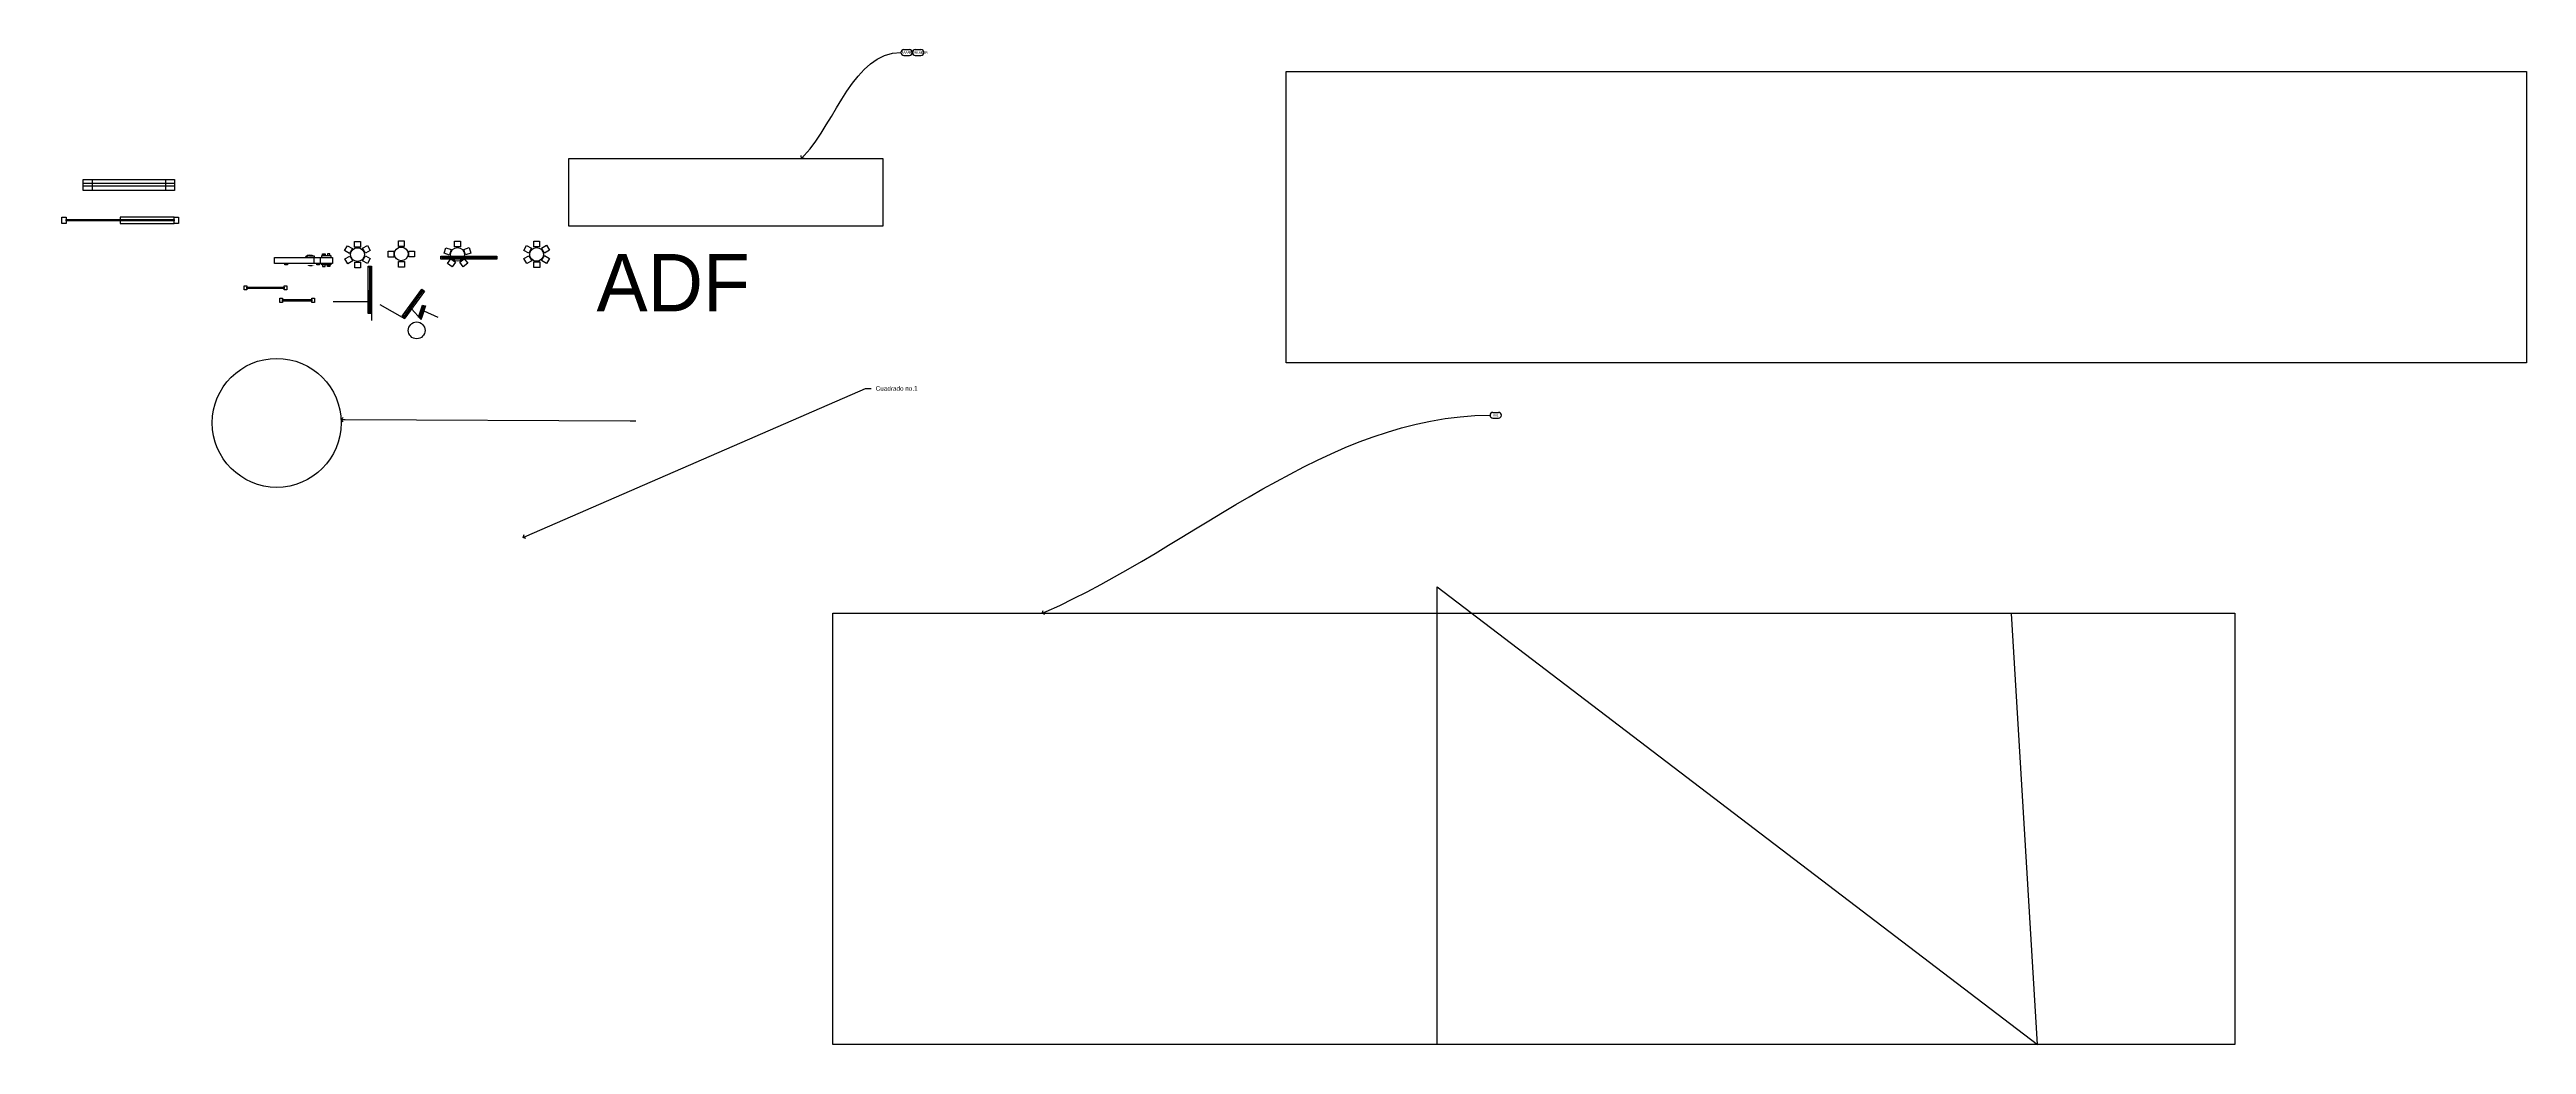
# Model space of a CAD drawing. Header units: metres. Extents: x -16 to 92, y -30 to 13.
import ezdxf
from ezdxf import colors
from ezdxf.entities.mleader import LeaderData, LeaderLine
from ezdxf.enums import TextEntityAlignment as Align
from ezdxf.math import Vec2, Vec3

# ---------------------------------------------------------------- set-up
doc = ezdxf.new("R2010")
doc.units = ezdxf.units.M
doc.set_wipeout_variables(frame=1)
doc.layers.add('DIRECTRICES', color=1, linetype='Continuous')
doc.layers.add('ILUMINACIONES', color=50, linetype='Continuous')
doc.styles.add('LEADER', font='ERASMD.TTF')
doc.styles.get("Standard").update_dxf_attribs({"font": 'arial.ttf'})

# ---------------------------------------------------------------- blocks, each defined once
blk = doc.blocks.new('_Open90')
at = {"color": 0, "linetype": 'ByBlock', "lineweight": -2}
for p, q in [((0, 0), (-1, 0)), ((-0.5, 0.5), (0, 0)), ((0, 0), (-0.5, -0.5))]:
    blk.add_line(p, q, dxfattribs=at)
blk = doc.blocks.new('_TagSlot')
at = {"color": 0, "linetype": 'ByBlock', "lineweight": -2, "transparency": 16777216}
for p, q in [((-0.125, 0.125), (0.125, 0.125)), ((-0.125, -0.125), (0.125, -0.125))]:
    blk.add_line(p, q, dxfattribs=at)
for centre, start, end in [((-0.125, 0), 90, 270), ((0.125, 0), 270, 90)]:
    blk.add_arc(centre, 0.125, start, end, dxfattribs=at)
at = {"layer": 'DIRECTRICES', "color": 0, "transparency": 16777216, "style": 'LEADER'}
blk.add_attdef('TAGNUMBER', text='', height=0.09375, dxfattribs=at).set_placement((0, -0.046875), align=Align.CENTER)
blk = doc.blocks.new('SILLA1.1')
for points in [[(0.23, 0.23), (0.35, 0.23), (0.35, 0.2)], [(0.23, 0.2), (0.43, 0.2), (0.43, -0.2), (0.23, -0.2)], [(0.23, -0.23), (0.35, -0.23), (0.35, -0.2)]]:
    blk.add_lwpolyline(points)
for radius in [0.227, 0.2]:
    blk.add_arc((0.23, 0), radius, 90, 270)
at = {"layer": 'ILUMINACIONES'}
for p, q in [((49.38, -34.17), (49.38, -14.22)), ((49.38, -14.22), (75.55, -34.17)), ((75.55, -34.17), (74.42, -15.39))]:
    blk.add_line(p, q, dxfattribs=at)
blk = doc.blocks.new('MESA1')
for points in [[(-0.2, 0.2), (0.2, 0.2), (0.2, -0.2), (-0.2, -0.2)], [(-0.16, 0.28), (-0.05, 0.28), (-0.05, 0.2), (-0.16, 0.2)], [(0.16, 0.28), (0.05, 0.28), (0.05, 0.2), (0.16, 0.2)], [(-0.16, -0.28), (-0.05, -0.28), (-0.05, -0.2), (-0.16, -0.2)], [(0.16, -0.28), (0.05, -0.28), (0.05, -0.2), (0.16, -0.2)]]:
    blk.add_lwpolyline(points, close=True)
blk.add_lwpolyline([(0, 0.2), (0.2, 0.2), (0.2, -0.2), (0, -0.2)])
blk = doc.blocks.new('*U10')
blk.add_lwpolyline([(-0.125, 0.125), (0.125, 0.125), (0.125, -0.125), (-0.125, -0.125)], close=True)
blk = doc.blocks.new('*U11')
at = {"color": 0, "linetype": 'ByBlock', "lineweight": -2, "transparency": 16777216}
for p, rotation in [((-2.49, 4.75), 59.99999999999999), ((-2.48, 4.3), 120), ((-1.71, 4.76), 299.9999999999999), ((-1.71, 4.31), 239.9999999999999), ((-2.09, 4.08), 180)]:
    blk.add_blockref('*U10', p, dxfattribs=dict(at, rotation=rotation))
blk.add_blockref('*U10', (-2.1, 4.98), dxfattribs=at)
blk = doc.blocks.new('*U39')
blk.add_lwpolyline([(-0.125, 0.125), (0.125, 0.125), (0.125, -0.125), (-0.125, -0.125)], close=True)
blk = doc.blocks.new('*U40')
at = {"color": 0, "linetype": 'ByBlock', "lineweight": -2, "transparency": 16777216}
for p, rotation in [((-2.49, 4.75), 59.99999999999999), ((-2.48, 4.3), 120), ((-1.71, 4.76), 299.9999999999999), ((-1.71, 4.31), 239.9999999999999), ((-2.09, 4.08), 180)]:
    blk.add_blockref('*U39', p, dxfattribs=dict(at, rotation=rotation))
blk.add_blockref('*U39', (-2.1, 4.98), dxfattribs=at)
blk = doc.blocks.new('*U41')
blk.add_lwpolyline([(-0.125, 0.125), (0.125, 0.125), (0.125, -0.125), (-0.125, -0.125)], close=True)
blk = doc.blocks.new('*U42')
at = {"color": 0, "linetype": 'ByBlock', "lineweight": -2, "transparency": 16777216}
for p, rotation in [((-2.55, 4.52), 89.99999999999997), ((-1.65, 4.53), 270), ((-2.09, 4.08), 180)]:
    blk.add_blockref('*U41', p, dxfattribs=dict(at, rotation=rotation))
blk.add_blockref('*U41', (-2.1, 4.98), dxfattribs=at)
blk = doc.blocks.new('*U43')
blk.add_lwpolyline([(-0.125, 0.125), (0.125, 0.125), (0.125, -0.125), (-0.125, -0.125)], close=True)
blk = doc.blocks.new('*U38')
at = {"color": 0, "linetype": 'ByBlock', "lineweight": -2, "transparency": 16777216}
for p, rotation in [((-2.53, 4.66), 71.99999999999997), ((-2.36, 4.16), 144), ((-1.83, 4.17), 215.9999999999999), ((-1.67, 4.67), 288)]:
    blk.add_blockref('*U43', p, dxfattribs=dict(at, rotation=rotation))
blk.add_blockref('*U43', (-2.1, 4.98), dxfattribs=at)
blk = doc.blocks.new('*U37')
for centre in [(0, 0), (1.91, 0.03), (4.36, 0.01)]:
    blk.add_circle(centre, 0.3)
for name, p in [('*U40', (2.1, -4.53)), ('*U42', (4.01, -4.5)), ('*U38', (6.46, -4.52))]:
    blk.add_blockref(name, p)
blk = doc.blocks.new('*U62')
blk.add_wipeout([(0, -0.07), (0, 0.07), (1.1, 0.07), (1.1, -0.07)])
for points in [[(0, 0.07), (0.55, 0.07), (0.55, -0.07), (0, -0.07)], [(0, 0.07), (0.05, 0.07), (0.05, -0.07), (0, -0.07)], [(0.05, 0.01), (0.49, 0.01), (0.49, -0.01), (0.05, -0.01)], [(0.49, 0.07), (0.55, 0.07), (0.55, -0.07), (0.49, -0.07)]]:
    blk.add_lwpolyline(points, close=True)
blk = doc.blocks.new('*U61')
blk.add_lwpolyline([(2.01, 0.07), (2.06, 0.07), (2.06, -0.07), (2.01, -0.07)], close=True)
blk.add_wipeout([(0, -0.07), (0, 0.07), (1.1, 0.07), (1.1, -0.07)])
for points in [[(0, 0.07), (2.06, 0.07), (2.06, -0.07), (0, -0.07)], [(0, 0.07), (0.05, 0.07), (0.05, -0.07), (0, -0.07)], [(0.05, 0.01), (2.01, 0.01), (2.01, -0.01), (0.05, -0.01)]]:
    blk.add_lwpolyline(points, close=True)
blk = doc.blocks.new('*U60')
blk.add_wipeout([(0, -0.07), (0, 0.07), (1.1, 0.07), (1.1, -0.07)])
for points in [[(0, 0.07), (1.45, 0.07), (1.45, -0.07), (0, -0.07)], [(0, 0.07), (0.05, 0.07), (0.05, -0.07), (0, -0.07)], [(0.05, 0.01), (1.4, 0.01), (1.4, -0.01), (0.05, -0.01)], [(1.4, 0.07), (1.45, 0.07), (1.45, -0.07), (1.4, -0.07)]]:
    blk.add_lwpolyline(points, close=True)
blk = doc.blocks.new('*U63')
blk.add_lwpolyline([(2.39, 0.07), (2.44, 0.07), (2.44, -0.07), (2.39, -0.07)], close=True)
blk.add_wipeout([(0, -0.07), (0, 0.07), (1.1, 0.07), (1.1, -0.07)])
for points in [[(0, 0.07), (2.44, 0.07), (2.44, -0.07), (0, -0.07)], [(0, 0.07), (0.05, 0.07), (0.05, -0.07), (0, -0.07)], [(0.05, 0.01), (2.39, 0.01), (2.39, -0.01), (0.05, -0.01)]]:
    blk.add_lwpolyline(points, close=True)
blk = doc.blocks.new('*U84')
blk.add_wipeout([(0.52, 0.2), (0.42, -0.17), (1.06, -0.15)])
blk.add_wipeout([(0, -0.09), (0, 0.09), (1.5, 0.09), (1.5, -0.09)])
blk.add_wipeout([(0, -0.09), (0, 0.09), (1.5, 0.09), (1.5, -0.09)])
for points in [[(0, 0.09), (0.11, 0.09), (0.11, -0.09), (0, -0.09)], [(0.11, 0.03), (1.39, 0.03), (1.39, -0.03), (0.11, -0.03)], [(1.39, 0.09), (1.5, 0.09), (1.5, -0.09), (1.39, -0.09)]]:
    blk.add_lwpolyline(points, close=True)
blk = doc.blocks.new('*U82')
blk.add_wipeout([(0.88, 0.2), (0.78, -0.17), (1.42, -0.14)])
blk.add_wipeout([(0, -0.09), (0, 0.09), (1.5, 0.09), (1.5, -0.09)])
blk.add_wipeout([(0, -0.09), (0, 0.09), (1.86, 0.09), (1.86, -0.09)])
for points in [[(0, 0.09), (0.11, 0.09), (0.11, -0.09), (0, -0.09)], [(0.11, 0.03), (1.75, 0.03), (1.75, -0.03), (0.11, -0.03)], [(1.75, 0.09), (1.86, 0.09), (1.86, -0.09), (1.75, -0.09)]]:
    blk.add_lwpolyline(points, close=True)
blk = doc.blocks.new('*U83')
blk.add_wipeout([(0.52, 0.2), (0.42, -0.17), (1.06, -0.15)])
blk.add_wipeout([(0, -0.09), (0, 0.09), (1.5, 0.09), (1.5, -0.09)])
blk.add_wipeout([(0, -0.09), (0, 0.09), (1.5, 0.09), (1.5, -0.09)])
for points in [[(0, 0.09), (0.11, 0.09), (0.11, -0.09), (0, -0.09)], [(0.11, 0.03), (1.39, 0.03), (1.39, -0.03), (0.11, -0.03)], [(1.39, 0.09), (1.5, 0.09), (1.5, -0.09), (1.39, -0.09)]]:
    blk.add_lwpolyline(points, close=True)
blk = doc.blocks.new('*U87')
blk.add_wipeout([(0, -0.13), (0, 0.13), (2.62, 0.13), (2.62, -0.13)])
for points in [[(0, 0.13), (2.53, 0.13), (2.53, -0.13), (0, -0.13)], [(1.73, 0.13), (2, 0.13), (2, -0.13), (1.73, -0.13)]]:
    blk.add_lwpolyline(points, close=True)
blk = doc.blocks.new('*U100')
for points in [[(-4.9, 0.14), (-4.71, 0.14), (-4.71, -0.14), (-4.9, -0.14)], [(0, -0.03), (-4.71, -0.03), (-4.71, 0.03), (0, 0.03)], [(0, 0.14), (-2.35, 0.14), (-2.35, -0.14), (0, -0.14)], [(0, 0.14), (0.19, 0.14), (0.19, -0.14), (0, -0.14)]]:
    blk.add_lwpolyline(points, close=True)
blk = doc.blocks.new('ventana7')
for points in [[(-15.52, 7.8), (-11.54, 7.8), (-11.54, 7.33), (-15.52, 7.33)], [(-15.52, 7.8), (-15.14, 7.8), (-15.14, 7.33), (-15.52, 7.33)], [(-15.52, 7.65), (-11.54, 7.65), (-11.54, 7.51), (-15.52, 7.51)], [(-11.92, 7.8), (-11.54, 7.8), (-11.54, 7.33), (-11.92, 7.33)]]:
    blk.add_lwpolyline(points, close=True)
blk = doc.blocks.new('*U110')
blk.add_wipeout([(0, -0.25), (0, 0.15), (5.45, 0.15), (5.45, -0.25)])
blk.add_blockref('ventana7', (16.99, -7.58))

msp = doc.modelspace()

# ---------------------------------------------------------------- linework, layer by layer
msp.add_lwpolyline([(18.62, -11.1), (79.73, -11.1), (79.73, -29.89), (18.62, -29.89)], close=True)
for centre, radius in [((5.71, 4.54), 0.3), ((0.48, 1.23), 0.366)]:
    msp.add_circle(centre, radius)
at = {"layer": 'DIRECTRICES'}
for points in [[(38.39, 12.51), (92.45, 12.51), (92.45, -0.19), (38.39, -0.19)], [(7.12, 8.72), (20.8, 8.72), (20.8, 5.77), (7.12, 5.77)]]:
    msp.add_lwpolyline(points, close=True, dxfattribs=at)
msp.add_circle((-5.62, -2.8), 2.81, dxfattribs=at)

# ---------------------------------------------------------------- block references
for name, p in [('*U110', (-15.52, 7.58)), ('*U100', (-10.09, 6.03)), ('SILLA1.1', (-4.42, 4.28)), ('MESA1', (-3.46, 4.29)), ('*U37', (-2.1, 4.53)), ('*U11', (7.81, 0.01)), ('*U82', (-7.04, 3.08))]:
    msp.add_blockref(name, p)

# ---------------------------------------------------------------- texts
at = {"insert": (8.32, 4.56), "char_height": 2.5, "attachment_point": 1, "style": 'LEADER'}
msp.add_mtext_dynamic_manual_height_columns('ADF', width=5.4179, gutter_width=12.5, heights=[0], dxfattribs=at)

# ---------------------------------------------------------------- leaders
at = {"layer": 'DIRECTRICES'}
ml = msp.add_multileader_block('Standard', dxfattribs=at)
ml.set_content('_TagSlot', color=2)
ml.set_attribute('TAGNUMBER', 'TAGNUMBER', width=0)
ml.set_leader_properties(color=256, linetype='ByLayer', lineweight=-1)
ml.set_arrow_properties(name='OPEN90')
ml.build(insert=Vec2(0, 0))
ml.multileader.update_dxf_attribs({"leader_type": 2, "dogleg_length": 0.25, "arrow_head_size": 0.18})
ctx = ml.context
ctx.base_point, ctx.char_height, ctx.arrow_head_size, ctx.landing_gap_size, ctx.plane_origin = Vec3(22.09, 13.34), 0.2, 0.18, 0.2, Vec3(17.25, 8.72)
notes = []
notes.append((ctx, [(0, (0, 0, 0), (0, 0), (1, 0), 1, [])]))
ctx.block.insert = Vec3(22.34, 13.34)
ml = msp.add_multileader_block('Standard', dxfattribs=at)
ml.set_content('_TagSlot', color=2)
ml.set_attribute('TAGNUMBER', 'AAAAA', width=0)
ml.set_leader_properties(color=256, linetype='ByLayer', lineweight=-1)
ml.set_arrow_properties(name='OPEN90')
ml.build(insert=Vec2(0, 0))
ml.multileader.update_dxf_attribs({"leader_type": 2, "dogleg_length": 0.25, "arrow_head_size": 0.18})
ctx = ml.context
ctx.base_point, ctx.char_height, ctx.arrow_head_size, ctx.landing_gap_size, ctx.plane_origin = Vec3(21.59, 13.34), 0.2, 0.18, 0.2, Vec3(10.56, 8.22)
notes.append((ctx, [(0, (1, 1, 0), (21.34, 13.34), (1, 0), 0.25, [(0, [(17.25, 8.72)], 0, [])])]))
ctx.block.insert = Vec3(21.84, 13.34)
ml = msp.add_multileader_mtext('Standard', dxfattribs=at)
ml.set_content('Cuadrado no.1^I', color=2, style='LEADER')
ml.set_leader_properties(color=256, linetype='ByLayer', lineweight=-1)
ml.set_arrow_properties(name='OPEN90')
ml.build(insert=Vec2(0, 0))
ml.multileader.update_dxf_attribs({"dogleg_length": 0.25, "arrow_head_size": 0.18})
ctx = ml.context
ctx.base_point, ctx.char_height, ctx.arrow_head_size, ctx.landing_gap_size, ctx.plane_origin = Vec3(20.29, -1.3), 0.2, 0.18, 0.2, Vec3(5.12, -7.79)
notes.append((ctx, [(0, (1, 1, 0), (20.04, -1.3), (1, 0), 0.25, [(0, [(5.12, -7.79)], 0, [])])]))
ctx.mtext.insert, ctx.mtext.flow_direction = Vec3(20.49, -1.2), 5
ml = msp.add_multileader_mtext('Standard', dxfattribs=at)
ml.set_content('', color=2, style='LEADER')
ml.set_leader_properties(color=256, linetype='ByLayer', lineweight=-1)
ml.set_arrow_properties(name='OPEN90')
ml.build(insert=Vec2(0, 0))
ml.multileader.update_dxf_attribs({"dogleg_length": 0.25, "arrow_head_size": 0.18})
ctx = ml.context
ctx.base_point, ctx.char_height, ctx.arrow_head_size, ctx.landing_gap_size, ctx.plane_origin = Vec3(10.04, -2.71), 0.2, 0.18, 0.2, Vec3(-2.81, -2.66)
notes.append((ctx, [(0, (1, 1, 0), (9.79, -2.71), (1, 0), 0.25, [(0, [(-2.81, -2.66)], 0, [])])]))
ctx.mtext.insert, ctx.mtext.flow_direction = Vec3(10.24, -2.61), 5
ml = msp.add_multileader_block('Standard', dxfattribs=at)
ml.set_content('_TagSlot', color=2)
ml.set_attribute('TAGNUMBER', 'R01', width=0)
ml.set_leader_properties(color=256, linetype='ByLayer', lineweight=-1)
ml.set_arrow_properties(name='OPEN90')
ml.build(insert=Vec2(0, 0))
ml.multileader.update_dxf_attribs({"leader_type": 2, "dogleg_length": 0.25, "arrow_head_size": 0.18})
ctx = ml.context
ctx.base_point, ctx.char_height, ctx.arrow_head_size, ctx.landing_gap_size, ctx.plane_origin = Vec3(47.27, -2.47), 0.2, 0.18, 0.2, Vec3(27.75, -11.1)
notes.append((ctx, [(0, (1, 1, 0), (47.02, -2.47), (1, 0), 0.25, [(0, [(27.75, -11.1)], 0, [])])]))
ctx.block.insert = Vec3(47.52, -2.47)
for ctx, leaders in notes:
    for number, flags, end, landing, length, lines in leaders:
        leader = LeaderData()
        leader.index, (leader.has_last_leader_line, leader.has_dogleg_vector, leader.attachment_direction) = number, flags
        leader.last_leader_point, leader.dogleg_vector, leader.dogleg_length = Vec3(end), Vec3(landing), length
        for number, points, colour, breaks in lines:
            line = LeaderLine()
            line.index, line.vertices, line.color, line.breaks = number, Vec3.list(points), colors.encode_raw_color(colour), breaks
            leader.lines.append(line)
        ctx.leaders.append(leader)

# ---------------------------------------------------------------- next in the draw order: block references
for name, p in [('*U84', (-5.26, 4.17)), ('*U83', (-5.48, 2.54))]:
    msp.add_blockref(name, p)
for name, p, rotation in [('*U63', (1.54, 4.4), 359.9262659538417), ('*U61', (-1.56, 1.97), 89.92626595384166), ('*U62', (0.63, 1.79), 72.20862556556041)]:
    msp.add_blockref(name, p, dxfattribs=dict(rotation=rotation))

# ---------------------------------------------------------------- next in the draw order: linework, layer by layer
msp.add_lwpolyline([(-3.16, 2.49), (-1.49, 2.49), (-1.49, 1.66)])

# ---------------------------------------------------------------- next in the draw order: block references
msp.add_blockref('*U87', (-5.72, 4.27))
at = {"rotation": 54.06042014210215}
msp.add_blockref('*U60', (-0.09, 1.81), dxfattribs=at)

# ---------------------------------------------------------------- next in the draw order: linework, layer by layer
msp.add_lwpolyline([(-1.13, 2.36), (-0.05, 1.75), (0.26, 2.17), (0.68, 1.71), (0.8, 2.08), (1.41, 1.81)])

doc.saveas('drawing.dxf')
